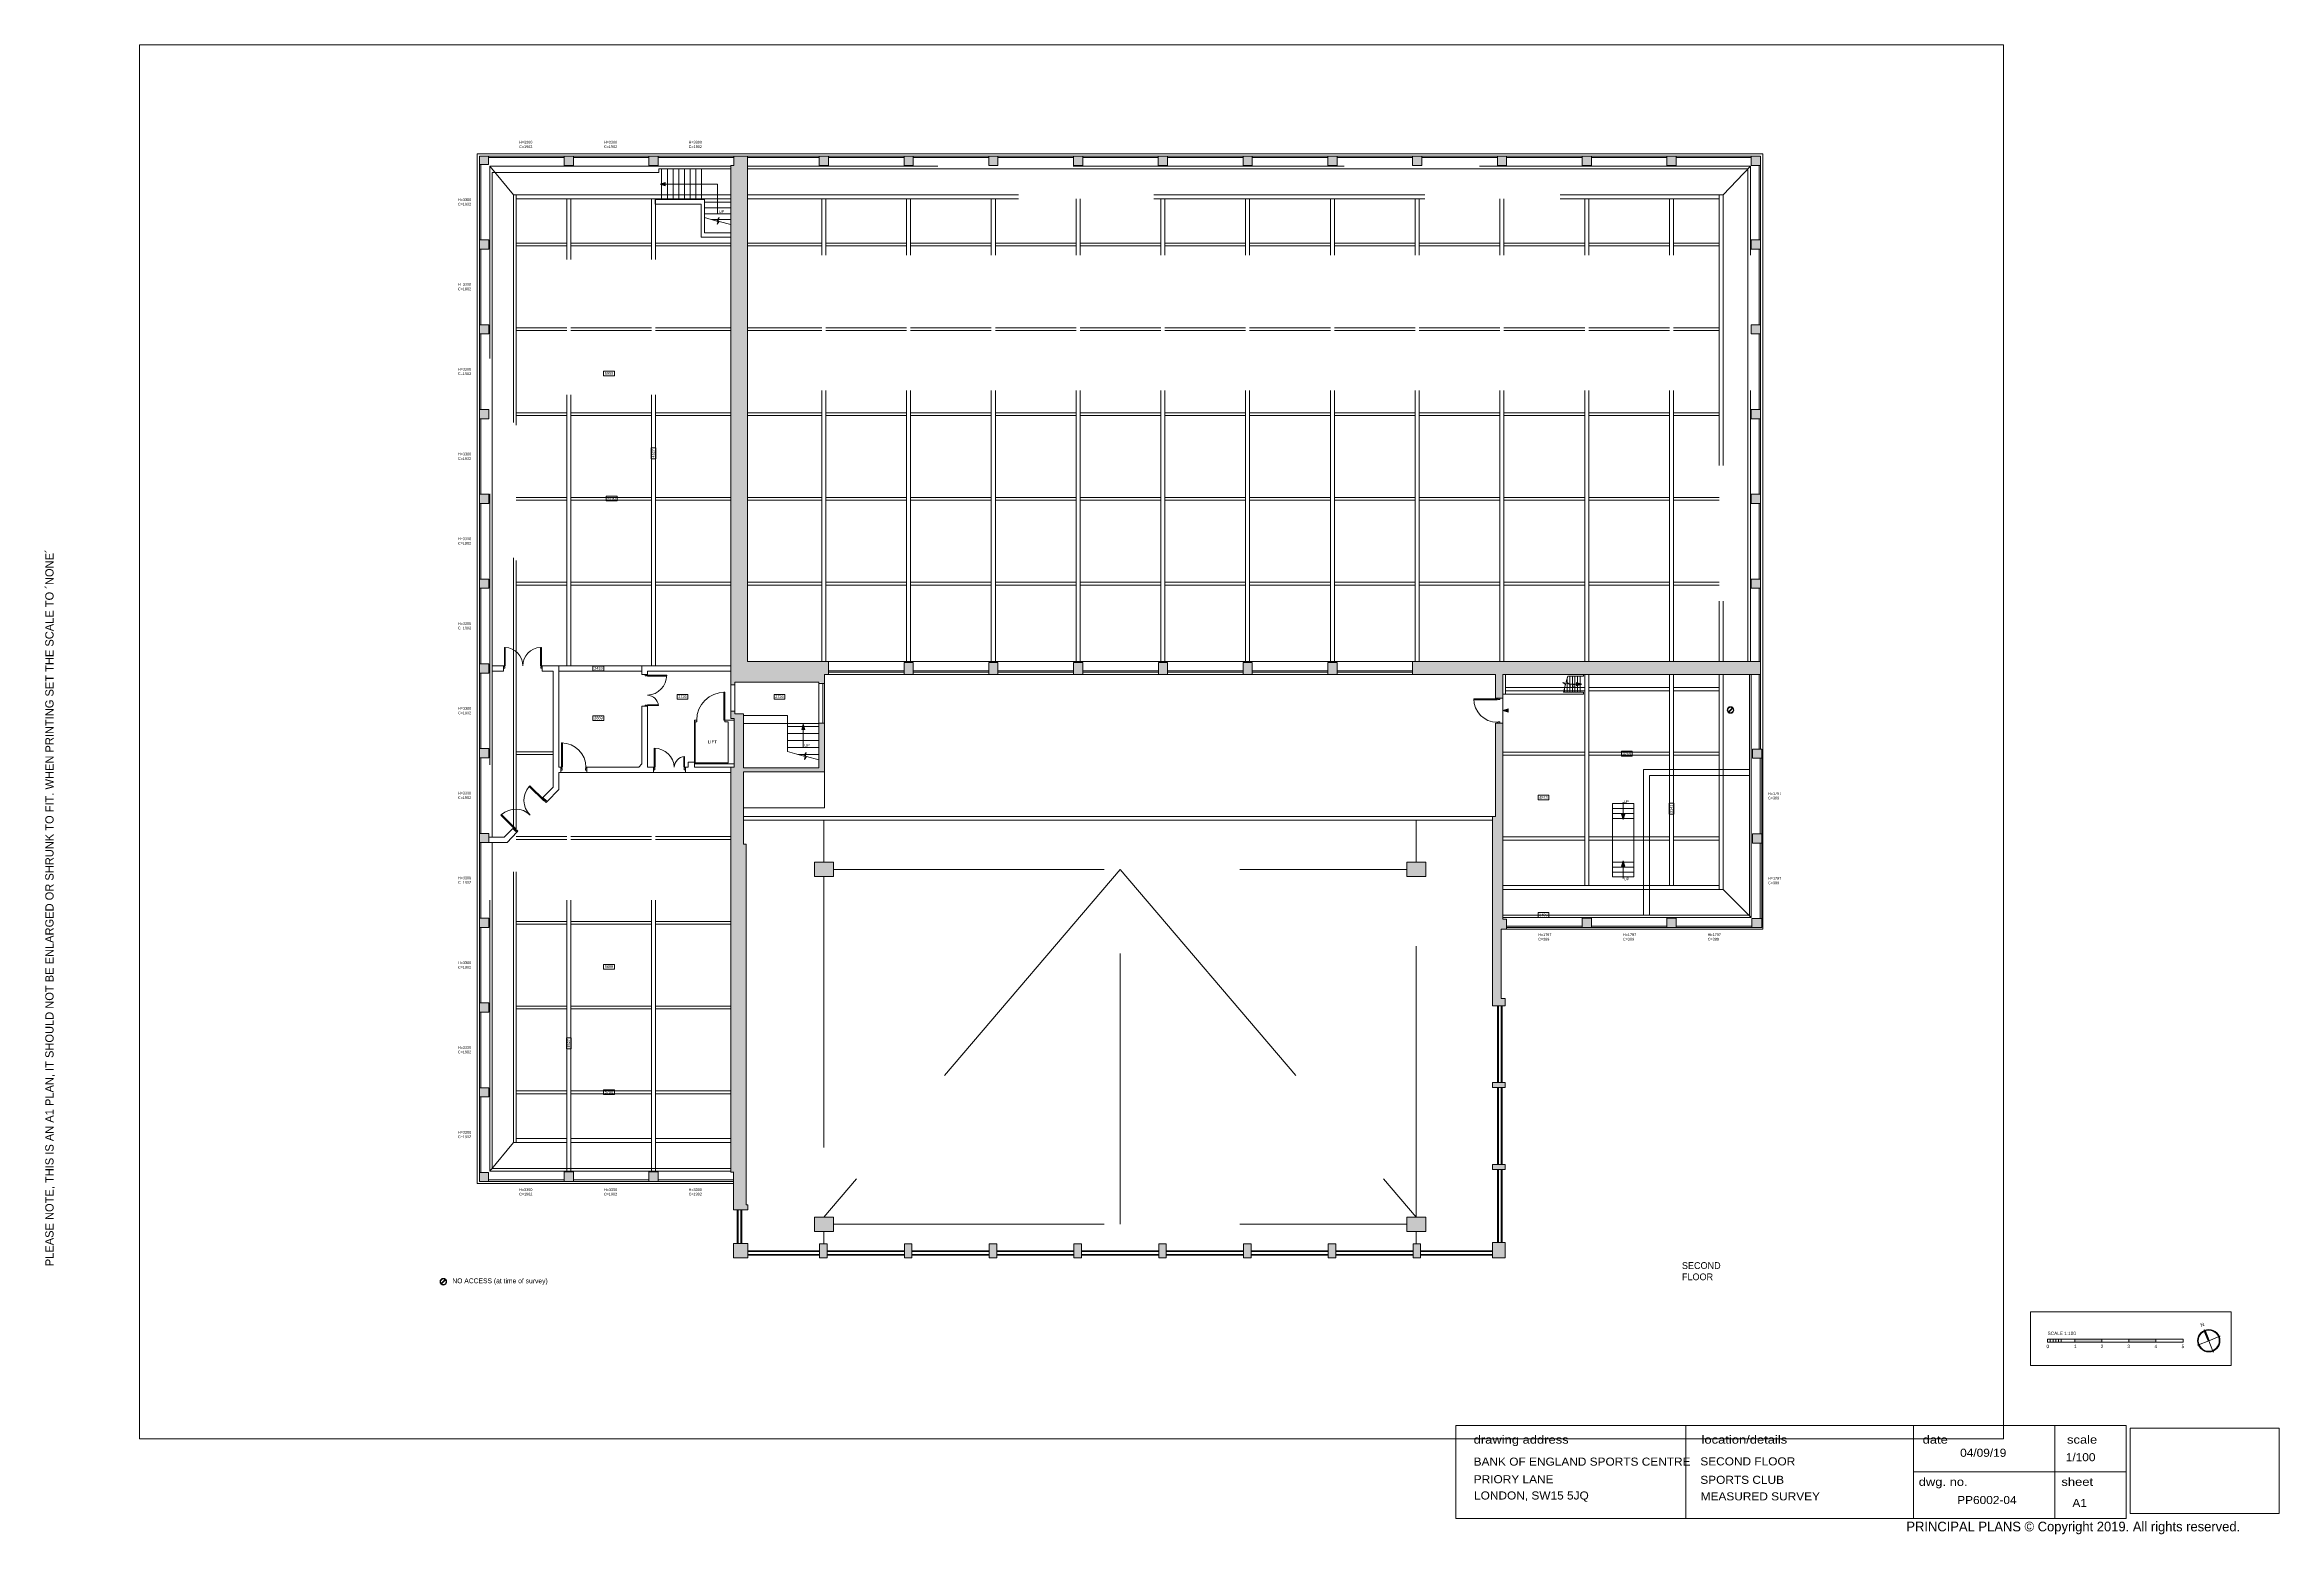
# Paper-space layout '04' of a CAD drawing. Header units: millimetres. Extents: x 32 to 857, y 29 to 579.
# The model-space entities are those that its viewports show. They can reach past a viewport. Long polylines and large blocks are cut down to what shows.
import ezdxf

# ---------------------------------------------------------------- set-up
doc = ezdxf.new("R2010")
doc.units = ezdxf.units.MM
doc.linetypes.add('HIDDENX2', pattern=[0.75, 0.5, -0.25])
for name, color, linetype, lineweight in [('BLOCKS', 8, 'Continuous', 15), ('Ceiling', 45, 'HIDDENX2', 15), ('Ceiling tag', 1, 'Continuous', 15), ('No access', 10, 'Continuous', 15), ('NOTES', 162, 'Continuous', 15), ('Partitions', 155, 'Continuous', 15), ('principalplans', 7, 'Continuous', 15), ('Stairs', 8, 'Continuous', 15), ('WALLS', 7, 'Continuous', 15), ('Window', 8, 'Continuous', 15)]:
    doc.layers.add(name, color=color, linetype=linetype, lineweight=lineweight)
doc.layers.add('Vport', color=7, linetype='Continuous', lineweight=15, true_color=0x8e84b7, plot=False)
doc.layers.add('Whatch', color=7, linetype='Continuous', lineweight=15, true_color=0xa8a8a8)
doc.styles.add('Century Gothic', font='GOTHIC.TTF')

# ---------------------------------------------------------------- blocks, each defined once
blk = doc.blocks.new('information dox')
at = {"layer": 'WALLS'}
for p, q in [((37.05, 0), (37.05, -15)), ((73.79, 0), (73.79, -15)), ((96.53, 0), (96.53, -15)), ((73.79, -7.49), (108.03, -7.49))]:
    blk.add_line(p, q, dxfattribs=at)
blk.add_lwpolyline([(108.03, 0), (0, 0), (0, -15), (108.03, -15)], close=True, dxfattribs=at)
at = {"layer": 'WALLS', "char_height": 1.3, "width": 19.2507, "attachment_point": 1, "style": 'Century Gothic'}
for s, insert in [('{\\W1.2;drawing address}', (2.88, -1.64)), ('{\\W1.2;location/details}', (39.61, -1.64)), ('{\\W1.2;date}', (75.24, -1.64)), ('{\\W1.2;scale}', (98.51, -1.64)), ('{\\W1.2;dwg. no.}', (74.61, -8.45)), ('{\\W1.2;sheet}', (97.61, -8.45))]:
    blk.add_mtext(s, dxfattribs=dict(at, insert=insert))
at = {"layer": 'WALLS', "style": 'Century Gothic', "width": 1.2}
for tag, p in [('ADDRESS1', (2.88, -6.49)), ('LOCATION1', (39.41, -6.45)), ('DATE', (81.29, -5.07)), ('SCALE', (98.31, -5.78)), ('ADDRESS2', (2.89, -9.33)), ('ADDRESS3', (2.94, -11.95)), ('LOCATION2', (39.4, -9.42)), ('LOCATION3', (39.46, -12.09)), ('JOBNUM', (80.81, -12.68)), ('SIZE', (99.38, -13.15))]:
    blk.add_attdef(tag, p, '', height=1.3, dxfattribs=at)
blk = doc.blocks.new('NORTH100')
at = {"layer": 'WALLS'}
h = blk.add_hatch(color=256, dxfattribs=at)
h.dxf.hatch_style = 1
h.paths.add_polyline_path([(84968, -53269), (84991, -53269), (85013, -53269), (85013, -52856, 0.026765), (84968, -52856)])
at = {"layer": 'principalplans'}
for p, q in [((84577, -53269), (84991, -53269)), ((84968, -52856), (84968, -53269)), ((84991, -53682), (84991, -53269)), ((85404, -53269), (84991, -53269)), ((85013, -52856), (85013, -53269))]:
    blk.add_line(p, q, dxfattribs=at)
blk.add_circle((84991, -53269), 414, dxfattribs=at)
blk.add_arc((84991, -53269), 389, 91.57689, 88.42311, dxfattribs=at)
at = {"layer": 'WALLS'}
for p, q in [((84577, -53269), (84539, -53269)), ((84991, -52855), (84991, -52817)), ((85404, -53269), (85442, -53269)), ((84991, -53682), (84991, -53720))]:
    blk.add_line(p, q, dxfattribs=at)
at = {"layer": 'principalplans', "insert": (84928, -52565), "char_height": 133.97, "width": 1749.52, "attachment_point": 1, "style": 'Century Gothic'}
blk.add_mtext('{\\fCentury Gothic|b0|i0|c0|p34;N}', dxfattribs=at)
blk = doc.blocks.new('door')
at = {"layer": 'BLOCKS'}
for p, q in [((0, 450), (0, -450)), ((0, 450), (34, 450)), ((0, -450), (0, 450)), ((34, -450), (34, 450)), ((-30, -550), (-30, -450)), ((0, -450), (-30, -450)), ((20, -550), (-30, -550)), ((34, -450), (0, -450)), ((0, -491), (0, -450)), ((20, -491), (0, -491)), ((20, -550), (20, -491)), ((880, -491), (900, -491)), ((880, -550), (880, -491)), ((880, -550), (930, -550)), ((900, -491), (900, -450)), ((900, -450), (930, -450)), ((930, -550), (930, -450))]:
    blk.add_line(p, q, dxfattribs=at)
blk.add_arc((0, -450), 900, 0, 90, dxfattribs=at)
blk = doc.blocks.new('DOOR 900')
at = {"layer": 'Whatch'}
blk.add_blockref('door', (-825, 91), dxfattribs=at)
blk = doc.blocks.new('DOUBLE DOOR')
at = {"layer": 'BLOCKS'}
for p, q in [((-1520, -760), (-1555, -760)), ((-1555, -760), (-1555, -860)), ((-1520, -760), (-1520, -800)), ((-1520, -800), (-1505, -800)), ((-1505, -800), (-1505, -860)), ((-15, -800), (-15, -860)), ((0, -800), (-15, -800)), ((0, -760), (35, -760)), ((0, -760), (0, -800)), ((35, -760), (35, -860)), ((-1555, -860), (-1505, -860)), ((35, -860), (-15, -860))]:
    blk.add_line(p, q, dxfattribs=at)
for points in [[(-1485, -760), (-1485, 0), (-1520, 0), (-1520, -760)], [(-35, -760), (-35, 0), (0, 0), (0, -760)]]:
    blk.add_lwpolyline(points, close=True, dxfattribs=at)
for centre, start, end in [((-1521, -761), 0.04394, 87.25575), ((1, -761), 92.74425, 179.95606)]:
    blk.add_arc(centre, 761, start, end, dxfattribs=at)
blk = doc.blocks.new('DOOR 1210')
at = {"layer": 'BLOCKS'}
for p, q in [((523, -547), (523, 233)), ((557, 233), (557, -547)), ((-703, -647), (-703, -547)), ((-673, -547), (-703, -547)), ((-653, -647), (-703, -647)), ((-673, -107), (-673, -547)), ((-639, -547), (-673, -547)), ((-673, -588), (-673, -547)), ((-653, -588), (-673, -588)), ((-653, -647), (-653, -588)), ((-639, -547), (-639, -111)), ((523, -547), (557, -547)), ((537, -588), (557, -588)), ((537, -647), (537, -588)), ((537, -647), (587, -647)), ((557, -588), (557, -547)), ((557, -588), (557, -547)), ((557, -547), (587, -547)), ((587, -647), (587, -547))]:
    blk.add_line(p, q, dxfattribs=at)
for centre, radius, start, end in [((580, -605), 838, 91.58641, 176.06341), ((-708, -559), 453, 1.49223, 85.52077)]:
    blk.add_arc(centre, radius, start, end, dxfattribs=at)
blk = doc.blocks.new('44')
at = {"layer": 'BLOCKS'}
for p, q in [((429483, 12446), (429483, 11413)), ((429483, 12446), (429518, 12446)), ((429518, 11413), (429518, 12446)), ((429518, 11413), (429483, 11413))]:
    blk.add_line(p, q, dxfattribs=at)
blk.add_arc((429518, 12446), 1033, 180, 270, dxfattribs=at)
blk = doc.blocks.new('No Access')
h = blk.add_hatch(color=256)
h.paths.add_polyline_path([(-326, 0, 1), (326, 0, 1)])
h.paths.add_polyline_path([(276, 0, -1), (-276, 0, -1)], flags=16)
blk.add_hatch(color=256).paths.add_polyline_path([(212, 177, 0.0453568), (177, 212), (-212, -177, 0.0453568), (-177, -212)])
for p, q in [((177, 212), (-212, -177)), ((212, 177), (-177, -212))]:
    blk.add_line(p, q)
for radius in [326, 276]:
    blk.add_circle((0, 0), radius)

msp = doc.modelspace()

# ---------------------------------------------------------------- hatches: boundary and pattern name
at = {"layer": 'Stairs'}
for points in [[(560324, 150509), (560516, 150566), (560516, 150450)], [(594360, 132048), (594167, 131991), (594167, 132107)], [(565614, 130575), (565557, 130382), (565673, 130382)], [(591446, 131077), (591639, 131021), (591639, 131136)], [(595884, 127052), (595827, 127245), (595943, 127245)], [(595884, 125524), (595827, 125331), (595943, 125331)]]:
    msp.add_hatch(color=256, dxfattribs=at).paths.add_polyline_path(points)
at = {"layer": 'WALLS'}
h = msp.add_hatch(color=256, dxfattribs=at)
h.dxf.hatch_style = 1
h.paths.add_polyline_path([(81040, -53319), (81040, -53219), (80040, -53219), (80040, -53319)])
h.paths.add_polyline_path([(82040, -53219), (82040, -53319), (83040, -53319), (83040, -53219)])
at = {"layer": 'Whatch', "ltscale": 2}
h = msp.add_hatch(color=256, dxfattribs=at)
h.dxf.hatch_style = 1
h.paths.add_polyline_path([(563500, 126143), (563412, 126143), (563412, 128808), (566396, 128808), (566396, 130610), (566194, 130610), (566194, 128958), (563412, 128958), (563412, 130953), (563082, 130953), (563082, 131058), (562934, 131058), (562934, 130778), (563057, 130778), (563057, 128981), (562940, 128981), (562940, 114037), (563040, 114037), (563040, 113610), (563040, 112646), (563566, 112646), (563566, 112832), (563500, 112832)])
h.paths.add_polyline_path([(566543, 132892), (563559, 132892), (563559, 151548), (563045, 151548), (563045, 151194), (562934, 151194), (562934, 132021), (563082, 132021), (563082, 132129), (566194, 132129), (566396, 132070), (566396, 132409), (566543, 132409)])
h.paths.add_polyline_path([(560255, 151548), (559915, 151548), (559915, 151201), (560255, 151201)])
h.paths.add_polyline_path([(557125, 151548), (556785, 151548), (556785, 151201), (557125, 151201)])
h.paths.add_polyline_path([(553995, 151548), (553659, 151548), (553659, 151241), (553995, 151241)])
h.paths.add_polyline_path([(554006, 148451), (553659, 148451), (553659, 148111), (554006, 148111)])
h.paths.add_polyline_path([(554006, 145321), (553659, 145321), (553659, 144981), (554006, 144981)])
h.paths.add_polyline_path([(554006, 142191), (553659, 142191), (553659, 141851), (554006, 141851)])
h.paths.add_polyline_path([(554006, 139061), (553659, 139061), (553659, 138721), (554006, 138721)])
h.paths.add_polyline_path([(554006, 135931), (553659, 135931), (553659, 135591), (554006, 135591)])
h.paths.add_polyline_path([(554006, 132801), (553659, 132801), (553659, 132461), (554006, 132461)])
h.paths.add_polyline_path([(554006, 129671), (553659, 129671), (553659, 129331), (554006, 129331)])
h.paths.add_polyline_path([(554006, 126541), (553659, 126541), (553659, 126201), (554006, 126201)])
h.paths.add_polyline_path([(554006, 123411), (553659, 123411), (553659, 123071), (554006, 123071)])
h.paths.add_polyline_path([(554006, 120281), (553659, 120281), (553659, 119941), (554006, 119941)])
h.paths.add_polyline_path([(554006, 117151), (553659, 117151), (553659, 116811), (554006, 116811)])
h.paths.add_polyline_path([(553995, 114021), (553659, 114021), (553659, 113696), (553995, 113696)])
h.paths.add_polyline_path([(557125, 114043), (556785, 114043), (556785, 113696), (557125, 113696)])
h.paths.add_polyline_path([(560255, 114043), (559915, 114043), (559915, 113696), (560255, 113696)])
h = msp.add_hatch(color=256, dxfattribs=at)
h.dxf.hatch_style = 1
h.paths.add_polyline_path([(566543, 151548), (566203, 151548), (566203, 151201), (566543, 151201)])
h.paths.add_polyline_path([(569673, 151548), (569333, 151548), (569333, 151201), (569673, 151201)])
h.paths.add_polyline_path([(572800, 151548), (572460, 151548), (572460, 151201), (572800, 151201)])
h.paths.add_polyline_path([(575930, 151548), (575590, 151548), (575590, 151201), (575930, 151201)])
h.paths.add_polyline_path([(579060, 151548), (578720, 151548), (578720, 151201), (579060, 151201)])
h.paths.add_polyline_path([(582190, 151548), (581850, 151548), (581850, 151201), (582190, 151201)])
h.paths.add_polyline_path([(585320, 151548), (584980, 151548), (584980, 151201), (585320, 151201)])
h.paths.add_polyline_path([(588450, 151548), (588110, 151548), (588110, 151201), (588450, 151201)])
h.paths.add_polyline_path([(591580, 151548), (591240, 151548), (591240, 151201), (591580, 151201)])
h.paths.add_polyline_path([(594710, 151548), (594370, 151548), (594370, 151201), (594710, 151201)])
h.paths.add_polyline_path([(597840, 151548), (597500, 151548), (597500, 151201), (597840, 151201)])
h.paths.add_polyline_path([(600960, 151548), (600605, 151548), (600605, 151201), (600960, 151201)])
h.paths.add_polyline_path([(600960, 148451), (600613, 148451), (600613, 148111), (600960, 148111)])
h.paths.add_polyline_path([(600960, 145321), (600613, 145321), (600613, 144981), (600960, 144981)])
h.paths.add_polyline_path([(600960, 142191), (600613, 142191), (600613, 141851), (600960, 141851)])
h.paths.add_polyline_path([(600960, 139061), (600613, 139061), (600613, 138721), (600960, 138721)])
h.paths.add_polyline_path([(600960, 135931), (600613, 135931), (600613, 135591), (600960, 135591)])
h.paths.add_polyline_path([(601001, 129654), (600658, 129654), (600658, 129314), (601001, 129314)])
h.paths.add_polyline_path([(601001, 126524), (600658, 126524), (600658, 126184), (601001, 126184)])
h.paths.add_polyline_path([(601001, 123394), (600630, 123394), (600630, 123067), (601001, 123067)])
h.paths.add_polyline_path([(597840, 123410), (597500, 123410), (597500, 123067), (597840, 123067)])
h.paths.add_polyline_path([(594710, 123410), (594370, 123410), (594370, 123067), (594710, 123067)])
h.paths.add_polyline_path([(585323, 132852), (584983, 132852), (584983, 132409), (585323, 132409)])
h.paths.add_polyline_path([(582193, 132852), (581853, 132852), (581853, 132409), (582193, 132409)])
h.paths.add_polyline_path([(579063, 132852), (578723, 132852), (578723, 132409), (579063, 132409)])
h.paths.add_polyline_path([(575933, 132852), (575593, 132852), (575593, 132409), (575933, 132409)])
h.paths.add_polyline_path([(572803, 132852), (572463, 132852), (572463, 132409), (572803, 132409)])
h.paths.add_polyline_path([(569673, 132852), (569333, 132852), (569333, 132409), (569673, 132409)])
h = msp.add_hatch(color=256, dxfattribs=at)
h.dxf.hatch_style = 1
h.paths.add_polyline_path([(600960, 132892), (588113, 132892), (588113, 132409), (591166, 132409), (591166, 131538), (591446, 131538), (591446, 132409), (600960, 132409)])
h.paths.add_polyline_path([(591446, 130616), (591166, 130616), (591166, 127165), (591056, 127165), (591056, 120175), (591534, 120175), (591534, 120446), (591381, 120446), (591381, 123007), (591580, 123007), (591580, 123067), (591580, 123378), (591446, 123378)])
h.paths.add_polyline_path([(588595, 125474), (587895, 125474), (587895, 124949), (588595, 124949)])
h.paths.add_polyline_path([(591534, 117345), (591056, 117345), (591056, 117159), (591534, 117159)])
h.paths.add_polyline_path([(591534, 114320), (591056, 114320), (591056, 114134), (591534, 114134)])
h.paths.add_polyline_path([(591531, 111434), (591056, 111434), (591056, 110866), (591531, 110866)])
h.paths.add_polyline_path([(588595, 112375), (587895, 112375), (587895, 111850), (588595, 111850)])
h.paths.add_polyline_path([(588406, 111385), (588126, 111385), (588126, 110866), (588406, 110866)])
h.paths.add_polyline_path([(585276, 111385), (584996, 111385), (584996, 110866), (585276, 110866)])
h.paths.add_polyline_path([(582146, 111385), (581866, 111385), (581866, 110866), (582146, 110866)])
h.paths.add_polyline_path([(579016, 111385), (578736, 111385), (578736, 110866), (579016, 110866)])
h.paths.add_polyline_path([(575886, 111385), (575606, 111385), (575606, 110866), (575886, 110866)])
h.paths.add_polyline_path([(572756, 111385), (572476, 111385), (572476, 110866), (572756, 110866)])
h.paths.add_polyline_path([(569626, 111385), (569346, 111385), (569346, 110866), (569626, 110866)])
h.paths.add_polyline_path([(566496, 111385), (566216, 111385), (566216, 110866), (566496, 110866)])
h.paths.add_polyline_path([(566726, 112375), (566026, 112375), (566026, 111850), (566726, 111850)])
h.paths.add_polyline_path([(566726, 125474), (566026, 125474), (566026, 124949), (566726, 124949)])
h.paths.add_polyline_path([(563566, 111402), (563040, 111402), (563040, 110866), (563566, 110866)])

# ---------------------------------------------------------------- linework, layer by layer
at = {"layer": 'BLOCKS', "ltscale": 2}
for p, q in [((591544, 131679), (591544, 132409)), ((561600, 129112), (561600, 130723)), ((561600, 130723), (561679, 130723)), ((561620, 129152), (561620, 130663)), ((561620, 130663), (561679, 130663)), ((561679, 130723), (561679, 130663)), ((562712, 130723), (563057, 130723)), ((562712, 130723), (562712, 130663)), ((562712, 130663), (562841, 130663)), ((562841, 129152), (562841, 130663)), ((563057, 129112), (563057, 130723)), ((563057, 129112), (561600, 129112)), ((562841, 129152), (561620, 129152)), ((596640, 128897), (596640, 123524)), ((596640, 128897), (600544, 128897)), ((596860, 128677), (596860, 123524)), ((596860, 128677), (600544, 128677))]:
    msp.add_line(p, q, dxfattribs=at)
at = {"layer": 'Ceiling', "ltscale": 2}
for p, q in [((554036, 114073), (554036, 151171)), ((554036, 151171), (562934, 151171)), ((554910, 150118), (554036, 151171)), ((600583, 151171), (563559, 151171)), ((599578, 150118), (600583, 151171)), ((600583, 132892), (600583, 151171)), ((554910, 126710), (554910, 150118)), ((554910, 150118), (562934, 150118)), ((555010, 126612), (555010, 150118)), ((555010, 149968), (562934, 149968)), ((556880, 132727), (556880, 149968)), ((557030, 132727), (557030, 149968)), ((560010, 132727), (560010, 149968)), ((560160, 132727), (560160, 149968)), ((563559, 150118), (599578, 150118)), ((563559, 149968), (599428, 149968)), ((566298, 132892), (566298, 149968)), ((566448, 132892), (566448, 149968)), ((569428, 132892), (569428, 149968)), ((569578, 132892), (569578, 149968)), ((572555, 132892), (572555, 149968)), ((572705, 132892), (572705, 149968)), ((575685, 132892), (575685, 149968)), ((575835, 132892), (575835, 149968)), ((578815, 132892), (578815, 149968)), ((578965, 132892), (578965, 149968)), ((581945, 132892), (581945, 149968)), ((582095, 132892), (582095, 149968)), ((585075, 132892), (585075, 149968)), ((585225, 132892), (585225, 149968)), ((588205, 132892), (588205, 149968)), ((588355, 132892), (588355, 149968)), ((591335, 132892), (591335, 149968)), ((591485, 132892), (591485, 149968)), ((594465, 132892), (594465, 149968)), ((594615, 132892), (594615, 149968)), ((597595, 132892), (597595, 149968)), ((597745, 132892), (597745, 149968)), ((599428, 150118), (599428, 132892)), ((599578, 150118), (599578, 132892)), ((555010, 148331), (556880, 148331)), ((555010, 148231), (556880, 148231)), ((557030, 148331), (560010, 148331)), ((557030, 148231), (560010, 148231)), ((560160, 148331), (562934, 148331)), ((560160, 148231), (562934, 148231)), ((563559, 148331), (566298, 148331)), ((563559, 148231), (566298, 148231)), ((566448, 148331), (569428, 148331)), ((566448, 148231), (569428, 148231)), ((569578, 148331), (572555, 148331)), ((569578, 148231), (572555, 148231)), ((572705, 148331), (575685, 148331)), ((572705, 148231), (575685, 148231)), ((575835, 148331), (578815, 148331)), ((575835, 148231), (578815, 148231)), ((578965, 148331), (581945, 148331)), ((578965, 148231), (581945, 148231)), ((582095, 148331), (585075, 148331)), ((582095, 148231), (585075, 148231)), ((585225, 148331), (588205, 148331)), ((585225, 148231), (588205, 148231)), ((588355, 148331), (591335, 148331)), ((588355, 148231), (591335, 148231)), ((591485, 148331), (594465, 148331)), ((591485, 148231), (594465, 148231)), ((594615, 148331), (597595, 148331)), ((594615, 148231), (597595, 148231)), ((597745, 148331), (599428, 148331)), ((597745, 148231), (599428, 148231)), ((555010, 145201), (556880, 145201)), ((555010, 145101), (556880, 145101)), ((557030, 145201), (560010, 145201)), ((557030, 145101), (560010, 145101)), ((560160, 145201), (562934, 145201)), ((560160, 145101), (562934, 145101)), ((563559, 145201), (566298, 145201)), ((563559, 145101), (566298, 145101)), ((566448, 145201), (569428, 145201)), ((566448, 145101), (569428, 145101)), ((569578, 145201), (572555, 145201)), ((569578, 145101), (572555, 145101)), ((572705, 145201), (575685, 145201)), ((572705, 145101), (575685, 145101)), ((575835, 145201), (578815, 145201)), ((575835, 145101), (578815, 145101)), ((578965, 145201), (581945, 145201)), ((578965, 145101), (581945, 145101)), ((582095, 145201), (585075, 145201)), ((582095, 145101), (585075, 145101)), ((585225, 145201), (588205, 145201)), ((585225, 145101), (588205, 145101)), ((588355, 145201), (591335, 145201)), ((588355, 145101), (591335, 145101)), ((591485, 145201), (594465, 145201)), ((591485, 145101), (594465, 145101)), ((594615, 145201), (597595, 145201)), ((594615, 145101), (597595, 145101)), ((597745, 145201), (599428, 145201)), ((597745, 145101), (599428, 145101)), ((555010, 142071), (556880, 142071)), ((555010, 141971), (556880, 141971)), ((557030, 142071), (560010, 142071)), ((557030, 141971), (560010, 141971)), ((560160, 142071), (562934, 142071)), ((560160, 141971), (562934, 141971)), ((563559, 142071), (566298, 142071)), ((563559, 141971), (566298, 141971)), ((566448, 142071), (569428, 142071)), ((566448, 141971), (569428, 141971)), ((569578, 142071), (572555, 142071)), ((569578, 141971), (572555, 141971)), ((572705, 142071), (575685, 142071)), ((572705, 141971), (575685, 141971)), ((575835, 142071), (578815, 142071)), ((575835, 141971), (578815, 141971)), ((578965, 142071), (581945, 142071)), ((578965, 141971), (581945, 141971)), ((582095, 142071), (585075, 142071)), ((582095, 141971), (585075, 141971)), ((585225, 142071), (588205, 142071)), ((585225, 141971), (588205, 141971)), ((588355, 142071), (591335, 142071)), ((588355, 141971), (591335, 141971)), ((591485, 142071), (594465, 142071)), ((591485, 141971), (594465, 141971)), ((594615, 142071), (597595, 142071)), ((594615, 141971), (597595, 141971)), ((597745, 142071), (599428, 142071)), ((597745, 141971), (599428, 141971)), ((555010, 138941), (556880, 138941)), ((555010, 138841), (556880, 138841)), ((557030, 138941), (560010, 138941)), ((557030, 138841), (560010, 138841)), ((560160, 138941), (562934, 138941)), ((560160, 138841), (562934, 138841)), ((563559, 138941), (566298, 138941)), ((563559, 138841), (566298, 138841)), ((566448, 138941), (569428, 138941)), ((566448, 138841), (569428, 138841)), ((569578, 138941), (572555, 138941)), ((569578, 138841), (572555, 138841)), ((572705, 138941), (575685, 138941)), ((572705, 138841), (575685, 138841)), ((575835, 138941), (578815, 138941)), ((575835, 138841), (578815, 138841)), ((578965, 138941), (581945, 138941)), ((578965, 138841), (581945, 138841)), ((582095, 138941), (585075, 138941)), ((582095, 138841), (585075, 138841)), ((585225, 138941), (588205, 138941)), ((585225, 138841), (588205, 138841)), ((588355, 138941), (591335, 138941)), ((588355, 138841), (591335, 138841)), ((591485, 138941), (594465, 138941)), ((591485, 138841), (594465, 138841)), ((594615, 138941), (597595, 138941)), ((594615, 138841), (597595, 138841)), ((597745, 138941), (599428, 138941)), ((597745, 138841), (599428, 138841)), ((555010, 135811), (556880, 135811)), ((555010, 135711), (556880, 135711)), ((557030, 135811), (560010, 135811)), ((557030, 135711), (560010, 135711)), ((560160, 135811), (562934, 135811)), ((560160, 135711), (562934, 135711)), ((563559, 135811), (566298, 135811)), ((563559, 135711), (566298, 135711)), ((566448, 135811), (569428, 135811)), ((566448, 135711), (569428, 135711)), ((569578, 135811), (572555, 135811)), ((569578, 135711), (572555, 135711)), ((572705, 135811), (575685, 135811)), ((572705, 135711), (575685, 135711)), ((575835, 135811), (578815, 135811)), ((575835, 135711), (578815, 135711)), ((578965, 135811), (581945, 135811)), ((578965, 135711), (581945, 135711)), ((582095, 135811), (585075, 135811)), ((582095, 135711), (585075, 135711)), ((585225, 135811), (588205, 135811)), ((585225, 135711), (588205, 135711)), ((588355, 135811), (591335, 135811)), ((588355, 135711), (591335, 135711)), ((591485, 135811), (594465, 135811)), ((591485, 135711), (594465, 135711)), ((594615, 135811), (597595, 135811)), ((594615, 135711), (597595, 135711)), ((597745, 135811), (599428, 135811)), ((597745, 135711), (599428, 135711)), ((559657, 132727), (556589, 132727)), ((559657, 132532), (556589, 132532)), ((562934, 132021), (562934, 131058)), ((563082, 132021), (563082, 131058)), ((594465, 124617), (594465, 132409)), ((594615, 124617), (594615, 132409)), ((597595, 124617), (597595, 132409)), ((597745, 124617), (597745, 132409)), ((599428, 132409), (599428, 124467)), ((599578, 132409), (599578, 124467)), ((600605, 132409), (600605, 123440)), ((591544, 131923), (594465, 131923)), ((591544, 131808), (594465, 131808)), ((594615, 131923), (597595, 131923)), ((594615, 131808), (597595, 131808)), ((597745, 131923), (599428, 131923)), ((597745, 131808), (599428, 131808)), ((563412, 130593), (566194, 130593)), ((555010, 129551), (556381, 129551)), ((594465, 129542), (591446, 129542)), ((597595, 129542), (594615, 129542)), ((599428, 129542), (597745, 129542)), ((555010, 129451), (556381, 129451)), ((556660, 128795), (557620, 128795)), ((556880, 114073), (556880, 128795)), ((557030, 114073), (557030, 128795)), ((560010, 114073), (560010, 128795)), ((560086, 128795), (561260, 128795)), ((560160, 114073), (560160, 128795)), ((594465, 129427), (591446, 129427)), ((597595, 129427), (594615, 129427)), ((599428, 129427), (597745, 129427)), ((554910, 115126), (554910, 126448)), ((555010, 115126), (555010, 126550)), ((555010, 126421), (556880, 126421)), ((555010, 126321), (556880, 126321)), ((557030, 126421), (560010, 126421)), ((557030, 126321), (560010, 126321)), ((560160, 126421), (562940, 126421)), ((560160, 126321), (562940, 126321)), ((566376, 127030), (566376, 125474)), ((577310, 112113), (577310, 127030)), ((588245, 125474), (588245, 127030)), ((594465, 126412), (591446, 126412)), ((594465, 126297), (591446, 126297)), ((597595, 126412), (594615, 126412)), ((597595, 126297), (594615, 126297)), ((599428, 126412), (597745, 126412)), ((599428, 126297), (597745, 126297)), ((577310, 125212), (566376, 112375)), ((566376, 124949), (566376, 112375)), ((566726, 125212), (587895, 125212)), ((577310, 125212), (588245, 112375)), ((588245, 112375), (588245, 124949)), ((599428, 124617), (591446, 124617)), ((599578, 124467), (591446, 124467)), ((599578, 124467), (600605, 123440)), ((555010, 123291), (556880, 123291)), ((555010, 123191), (556880, 123191)), ((557030, 123291), (560010, 123291)), ((557030, 123191), (560010, 123191)), ((560160, 123291), (562940, 123291)), ((560160, 123191), (562940, 123191)), ((600605, 123440), (591446, 123440)), ((555010, 120161), (556880, 120161)), ((555010, 120061), (556880, 120061)), ((557030, 120161), (560010, 120161)), ((557030, 120061), (560010, 120061)), ((560160, 120161), (562940, 120161)), ((560160, 120061), (562940, 120061)), ((555010, 117031), (556880, 117031)), ((555010, 116931), (556880, 116931)), ((557030, 117031), (560010, 117031)), ((557030, 116931), (560010, 116931)), ((560160, 117031), (562940, 117031)), ((560160, 116931), (562940, 116931)), ((554910, 115126), (554036, 114073)), ((554910, 115126), (556880, 115126)), ((555010, 115276), (556880, 115276)), ((557030, 115276), (560010, 115276)), ((557030, 115126), (560010, 115126)), ((560160, 115276), (562940, 115276)), ((560160, 115126), (562940, 115126)), ((554036, 114073), (562940, 114073)), ((566376, 111850), (566376, 111385)), ((566726, 112113), (587895, 112113)), ((588245, 111385), (588245, 111850))]:
    msp.add_line(p, q, dxfattribs=at)
at = {"layer": 'Ceiling'}
for points in [[(558242, 143606), (558643, 143606), (558643, 143431), (558242, 143431)], [(559996, 140375), (559996, 140776), (560171, 140776), (560171, 140375)], [(558337, 138988), (558738, 138988), (558738, 138813), (558337, 138813)], [(557850, 132716), (558252, 132716), (558252, 132542), (557850, 132542)], [(560955, 131674), (561357, 131674), (561357, 131499), (560955, 131499)], [(564535, 131674), (564937, 131674), (564937, 131499), (564535, 131499)], [(557850, 130885), (558252, 130885), (558252, 130711), (557850, 130711)], [(595819, 129571), (596221, 129571), (596221, 129396), (595819, 129396)], [(592744, 127950), (593146, 127950), (593146, 127775), (592744, 127775)], [(597581, 127251), (597581, 127652), (597756, 127652), (597756, 127251)], [(592744, 123615), (593146, 123615), (593146, 123440), (592744, 123440)], [(558242, 121706), (558643, 121706), (558643, 121531), (558242, 121531)], [(556868, 118591), (556868, 118992), (557042, 118992), (557042, 118591)], [(558242, 117078), (558643, 117078), (558643, 116904), (558242, 116904)]]:
    msp.add_lwpolyline(points, close=True, dxfattribs=at)
at = {"layer": 'Partitions', "ltscale": 2}
for p, q in [((560145, 149777), (560145, 149939)), ((560145, 149939), (561971, 149939)), ((561848, 149777), (560145, 149777)), ((561848, 148549), (561848, 149777)), ((561971, 148711), (561971, 149939)), ((562934, 148549), (561848, 148549)), ((562934, 148711), (561971, 148711)), ((554546, 132727), (554127, 132727)), ((554546, 132532), (554127, 132532)), ((554546, 132532), (554546, 132727)), ((556589, 132727), (555975, 132727)), ((555975, 132532), (555975, 132727)), ((556381, 132532), (555975, 132532)), ((556381, 132532), (556381, 128251)), ((556589, 132727), (556589, 128981)), ((559657, 132727), (559657, 132407)), ((559657, 132727), (562934, 132727)), ((559865, 132407), (559657, 132407)), ((559865, 132532), (562934, 132532)), ((559865, 132532), (559865, 132407)), ((559657, 131233), (559657, 129112)), ((559865, 131233), (559657, 131233)), ((559865, 131233), (559865, 128981)), ((556589, 128981), (556660, 128981)), ((556660, 128795), (556589, 128795)), ((556589, 128795), (556589, 128165)), ((556660, 128981), (556660, 128795)), ((557620, 128981), (559543, 128981)), ((557620, 128981), (557620, 128795)), ((560086, 128795), (557620, 128795)), ((559657, 129112), (559543, 128981)), ((559865, 128981), (560086, 128981)), ((560086, 128981), (560086, 128795)), ((561260, 128981), (561369, 128981)), ((561260, 128795), (561260, 128981)), ((562940, 128795), (561260, 128795)), ((561369, 128981), (561369, 129175)), ((561369, 129175), (561600, 129175)), ((556381, 128251), (556003, 127865)), ((556589, 128165), (556152, 127719)), ((556003, 127865), (556152, 127719)), ((554572, 126400), (554006, 126400)), ((554892, 126728), (554572, 126400)), ((555041, 126582), (554678, 126211)), ((554892, 126728), (555041, 126582)), ((554006, 126211), (554678, 126211))]:
    msp.add_line(p, q, dxfattribs=at)
at = {"layer": 'principalplans'}
for p, q in [((84040, -53219), (79040, -53219)), ((79040, -53219), (79040, -53319)), ((79040, -53319), (84040, -53319)), ((79140, -53219), (79140, -53319)), ((79240, -53219), (79240, -53319)), ((79340, -53219), (79340, -53319)), ((79440, -53219), (79440, -53319)), ((79540, -53219), (79540, -53319)), ((80040, -53219), (80040, -53319)), ((81040, -53219), (81040, -53319)), ((82040, -53219), (82040, -53319)), ((83040, -53319), (83040, -53219)), ((83040, -53219), (83040, -53319))]:
    msp.add_line(p, q, dxfattribs=at)
at = {"layer": 'Stairs', "ltscale": 2}
for p, q in [((560385, 149939), (560385, 151080)), ((560596, 151080), (560596, 149939)), ((560807, 151080), (560807, 149939)), ((561017, 151080), (561017, 149939)), ((561228, 151080), (561228, 149939)), ((561439, 151080), (561439, 149939)), ((561650, 151080), (561650, 149939)), ((561861, 151080), (561861, 149939)), ((562934, 149846), (561971, 149846)), ((562934, 149631), (561971, 149631)), ((562934, 149416), (561971, 149416)), ((562453, 149201), (562235, 149201)), ((562934, 149201), (562484, 149201)), ((593722, 132067), (593722, 132096)), ((593818, 132107), (593818, 132279)), ((593818, 131753), (593818, 132071)), ((593836, 132342), (594426, 132342)), ((593914, 131753), (593914, 132342)), ((594010, 131753), (594010, 132342)), ((594106, 131753), (594106, 132342)), ((594202, 131753), (594202, 132342)), ((594298, 131753), (594298, 132342)), ((594426, 132342), (594426, 132409)), ((591446, 131679), (594426, 131679)), ((593687, 131753), (594426, 131753)), ((593722, 131753), (593722, 131894)), ((594426, 131679), (594426, 131753)), ((563412, 130893), (565036, 130893)), ((565036, 129563), (565036, 130893)), ((565036, 130489), (566192, 130489)), ((565036, 130231), (566192, 130231)), ((565036, 129973), (566192, 129973)), ((565036, 129715), (566192, 129715)), ((565412, 129457), (565677, 129457)), ((565704, 129457), (566192, 129457)), ((595491, 127643), (596277, 127643)), ((595491, 127643), (595491, 124932)), ((595491, 127461), (596277, 127461)), ((595491, 127279), (596277, 127279)), ((595491, 127097), (596277, 127097)), ((596277, 127643), (596277, 124932)), ((596277, 125478), (595491, 125478)), ((596277, 125296), (595491, 125296)), ((596277, 125114), (595491, 125114)), ((596277, 124932), (595491, 124932))]:
    msp.add_line(p, q, dxfattribs=at)
at = {"layer": 'Stairs'}
for p, q in [((560516, 150566), (560324, 150509)), ((560516, 150450), (560324, 150509)), ((560516, 150566), (560516, 150450)), ((562452, 150508), (560516, 150508)), ((562452, 149416), (562452, 150508)), ((562418, 149149), (561971, 149275)), ((562504, 149279), (562418, 149149)), ((562439, 149030), (562504, 149279)), ((562512, 149131), (562439, 149030)), ((562934, 149025), (562512, 149131)), ((593759, 132040), (593658, 132113)), ((593658, 132113), (593907, 132048)), ((593687, 131753), (593759, 132040)), ((593777, 132134), (593836, 132342)), ((593907, 132048), (593777, 132134)), ((593914, 132049), (594167, 132049)), ((594167, 131991), (594167, 132107)), ((594167, 132107), (594360, 132048)), ((594167, 131991), (594360, 132048)), ((591446, 131538), (591446, 130616)), ((565557, 130382), (565614, 130575)), ((565557, 130382), (565673, 130382)), ((565673, 130382), (565614, 130575)), ((565615, 129715), (565615, 130382)), ((591639, 131136), (591446, 131077)), ((591639, 131021), (591446, 131077)), ((591639, 131021), (591639, 131136)), ((565636, 129394), (565036, 129563)), ((565721, 129523), (565636, 129394)), ((565656, 129275), (565721, 129523)), ((565729, 129376), (565656, 129275)), ((566194, 129259), (565729, 129376)), ((595827, 127245), (595943, 127245)), ((595827, 127245), (595884, 127052)), ((595943, 127245), (595884, 127052)), ((595885, 127699), (595885, 127245)), ((595827, 125331), (595884, 125524)), ((595943, 125331), (595884, 125524)), ((595827, 125331), (595943, 125331)), ((595885, 124876), (595885, 125331))]:
    msp.add_line(p, q, dxfattribs=at)
at = {"layer": 'WALLS', "ltscale": 2}
for p, q in [((553995, 151241), (553659, 151241)), ((553995, 151241), (553995, 151548)), ((556785, 151548), (556785, 151201)), ((556785, 151201), (557125, 151201)), ((557125, 151548), (557125, 151201)), ((559915, 151548), (559915, 151201)), ((559915, 151201), (560255, 151201)), ((560255, 151548), (560255, 151201)), ((562934, 132021), (562934, 151194)), ((562934, 151194), (563045, 151194)), ((563045, 151548), (563045, 151194)), ((563559, 132892), (563559, 151548)), ((566203, 151201), (566203, 151548)), ((566543, 151201), (566203, 151201)), ((566543, 151201), (566543, 151548)), ((569333, 151201), (569333, 151548)), ((569673, 151201), (569333, 151201)), ((569673, 151201), (569673, 151548)), ((572460, 151201), (572460, 151548)), ((572800, 151201), (572460, 151201)), ((572800, 151201), (572800, 151548)), ((575590, 151201), (575590, 151548)), ((575930, 151201), (575590, 151201)), ((575930, 151201), (575930, 151548)), ((578720, 151201), (578720, 151548)), ((579060, 151201), (578720, 151201)), ((579060, 151201), (579060, 151548)), ((581850, 151201), (581850, 151548)), ((582190, 151201), (581850, 151201)), ((582190, 151201), (582190, 151548)), ((584980, 151201), (584980, 151548)), ((585320, 151201), (584980, 151201)), ((585320, 151201), (585320, 151548)), ((588110, 151201), (588110, 151548)), ((588450, 151201), (588110, 151201)), ((588450, 151201), (588450, 151548)), ((591240, 151201), (591240, 151548)), ((591580, 151201), (591240, 151201)), ((591580, 151201), (591580, 151548)), ((594370, 151201), (594370, 151548)), ((594710, 151201), (594370, 151201)), ((594710, 151201), (594710, 151548)), ((597500, 151201), (597500, 151548)), ((597840, 151201), (597500, 151201)), ((597840, 151201), (597840, 151548)), ((600605, 151201), (600605, 151548)), ((600605, 151201), (600960, 151201)), ((554006, 148451), (553659, 148451)), ((554006, 148111), (553659, 148111)), ((554006, 148111), (554006, 148451)), ((600613, 148111), (600613, 148451)), ((600613, 148451), (600960, 148451)), ((600613, 148111), (600960, 148111)), ((554006, 145321), (553659, 145321)), ((554006, 144981), (554006, 145321)), ((600613, 144981), (600613, 145321)), ((600613, 145321), (600960, 145321)), ((554006, 144981), (553659, 144981)), ((600613, 144981), (600960, 144981)), ((554006, 142191), (553659, 142191)), ((554006, 141851), (554006, 142191)), ((600613, 141851), (600613, 142191)), ((600613, 142191), (600960, 142191)), ((554006, 141851), (553659, 141851)), ((600613, 141851), (600960, 141851)), ((554006, 139061), (553659, 139061)), ((554006, 138721), (553659, 138721)), ((554006, 138721), (554006, 139061)), ((600613, 138721), (600613, 139061)), ((600613, 139061), (600960, 139061)), ((600613, 138721), (600960, 138721)), ((554006, 135931), (553659, 135931)), ((554006, 135591), (553659, 135591)), ((554006, 135591), (554006, 135931)), ((600613, 135591), (600613, 135931)), ((600613, 135931), (600960, 135931)), ((600613, 135591), (600960, 135591)), ((563559, 132892), (566543, 132892)), ((566543, 132409), (566543, 132892)), ((569333, 132409), (569333, 132852)), ((569333, 132852), (569673, 132852)), ((569673, 132409), (569673, 132852)), ((572463, 132409), (572463, 132852)), ((572463, 132852), (572803, 132852)), ((572803, 132409), (572803, 132852)), ((575593, 132409), (575593, 132852)), ((575933, 132852), (575593, 132852)), ((575933, 132409), (575933, 132852)), ((578723, 132409), (578723, 132852)), ((579063, 132852), (578723, 132852)), ((579063, 132409), (579063, 132852)), ((581853, 132409), (581853, 132852)), ((582193, 132852), (581853, 132852)), ((582193, 132409), (582193, 132852)), ((584983, 132409), (584983, 132852)), ((585323, 132852), (584983, 132852)), ((585323, 132409), (585323, 132852)), ((600960, 132892), (588113, 132892)), ((588113, 132409), (588113, 132892)), ((554006, 132801), (553659, 132801)), ((554006, 132461), (553659, 132461)), ((554006, 132461), (554006, 132801)), ((562934, 132021), (563082, 132021)), ((563082, 132021), (563082, 132129)), ((563082, 132129), (566194, 132129)), ((566194, 132129), (566194, 132070)), ((566194, 132070), (566396, 132070)), ((591446, 132409), (600960, 132409)), ((591446, 131538), (591446, 132409)), ((591446, 131538), (591166, 131538)), ((562934, 131058), (563082, 131058)), ((562934, 131058), (562934, 130778)), ((562934, 130778), (563057, 130778)), ((563082, 131058), (563082, 130953)), ((563082, 130953), (563412, 130953)), ((563412, 130953), (563412, 128958)), ((566194, 130610), (566194, 128958)), ((566194, 130610), (566396, 130610)), ((591446, 130616), (591166, 130616)), ((591446, 123378), (591446, 130616)), ((554006, 129671), (553659, 129671)), ((554006, 129331), (554006, 129671)), ((600658, 129654), (600658, 129314)), ((600658, 129654), (601001, 129654)), ((554006, 129331), (553659, 129331)), ((562940, 128981), (562940, 114037)), ((566194, 128958), (563412, 128958)), ((563412, 128808), (563412, 126143)), ((600658, 129314), (601001, 129314)), ((554006, 126541), (553659, 126541)), ((554006, 126201), (554006, 126541)), ((600658, 126524), (600658, 126184)), ((600658, 126524), (601001, 126524)), ((554006, 126201), (553659, 126201)), ((563500, 126143), (563412, 126143)), ((563500, 126143), (563500, 112832)), ((566726, 125474), (566026, 125474)), ((566026, 125474), (566026, 124949)), ((566726, 125474), (566726, 124949)), ((588595, 125474), (587895, 125474)), ((587895, 125474), (587895, 124949)), ((588595, 125474), (588595, 124949)), ((600658, 126184), (601001, 126184)), ((566026, 124949), (566726, 124949)), ((588595, 124949), (587895, 124949)), ((553659, 123411), (554006, 123411)), ((553659, 123071), (554006, 123071)), ((554006, 123071), (554006, 123411)), ((591580, 123378), (591446, 123378)), ((591580, 123378), (591580, 123067)), ((594710, 123410), (594370, 123410)), ((594370, 123410), (594370, 123067)), ((594710, 123410), (594710, 123067)), ((597840, 123410), (597500, 123410)), ((597500, 123410), (597500, 123067)), ((597840, 123410), (597840, 123067)), ((600630, 123394), (601001, 123394)), ((600630, 123394), (600630, 123067)), ((553659, 120281), (554006, 120281)), ((553659, 119941), (554006, 119941)), ((554006, 119941), (554006, 120281)), ((591056, 117345), (591534, 117345)), ((591056, 117345), (591056, 117159)), ((591056, 117159), (591534, 117159)), ((591534, 117159), (591534, 117345)), ((553659, 117151), (554006, 117151)), ((553659, 116811), (554006, 116811)), ((554006, 116811), (554006, 117151)), ((553659, 114021), (553995, 114021)), ((553995, 114021), (553995, 113696)), ((556785, 114043), (557125, 114043)), ((556785, 114043), (556785, 113696)), ((557125, 114043), (557125, 113696)), ((559915, 114043), (560255, 114043)), ((559915, 114043), (559915, 113696)), ((560255, 114043), (560255, 113696)), ((562940, 114037), (563045, 114037)), ((563040, 113610), (563040, 114037)), ((591534, 114320), (591056, 114320)), ((591056, 114320), (591056, 114134)), ((591056, 114134), (591534, 114134)), ((591534, 114134), (591534, 114320)), ((563040, 112646), (563566, 112646)), ((563566, 112832), (563500, 112832)), ((563566, 112646), (563566, 112832)), ((566026, 111850), (566026, 112375)), ((566726, 112375), (566026, 112375)), ((566726, 111850), (566726, 112375)), ((587895, 112375), (588595, 112375)), ((587895, 112375), (587895, 111850)), ((588595, 112375), (588595, 111850)), ((563566, 111402), (563040, 111402)), ((563566, 111402), (563566, 110866)), ((566726, 111850), (566026, 111850)), ((566496, 111385), (566216, 111385)), ((566216, 111385), (566216, 110866)), ((566496, 111385), (566496, 110866)), ((569626, 111385), (569346, 111385)), ((569346, 111385), (569346, 110866)), ((569626, 111385), (569626, 110866)), ((572756, 111385), (572476, 111385)), ((572476, 111385), (572476, 110866)), ((572756, 111385), (572756, 110866)), ((575886, 111385), (575606, 111385)), ((575606, 111385), (575606, 110866)), ((575886, 111385), (575886, 110866)), ((579016, 111385), (578736, 111385)), ((578736, 111385), (578736, 110866)), ((579016, 111385), (579016, 110866)), ((582146, 111385), (581866, 111385)), ((581866, 111385), (581866, 110866)), ((582146, 111385), (582146, 110866)), ((585276, 111385), (584996, 111385)), ((584996, 111385), (584996, 110866)), ((585276, 111385), (585276, 110866)), ((587895, 111850), (588595, 111850)), ((588406, 111385), (588126, 111385)), ((588126, 111385), (588126, 110866)), ((588406, 111385), (588406, 110866)), ((591531, 111434), (591056, 111434)), ((591056, 111434), (591056, 110866))]:
    msp.add_line(p, q, dxfattribs=at)
at = {"layer": 'WALLS'}
msp.add_line((84040, -53319), (84040, -53219), dxfattribs=at)
at = {"layer": 'Whatch', "ltscale": 2}
for p, q in [((553577, 113610), (553577, 151630)), ((553577, 151630), (601042, 151630)), ((553659, 113696), (553659, 151548)), ((553659, 151548), (563045, 151548)), ((563045, 151548), (563559, 151548)), ((566203, 151548), (563559, 151548)), ((566543, 151548), (566203, 151548)), ((569333, 151548), (566543, 151548)), ((569673, 151548), (569333, 151548)), ((572460, 151548), (569673, 151548)), ((572800, 151548), (572460, 151548)), ((575590, 151548), (572800, 151548)), ((575930, 151548), (575590, 151548)), ((578720, 151548), (575930, 151548)), ((579060, 151548), (578720, 151548)), ((581850, 151548), (579060, 151548)), ((582190, 151548), (581850, 151548)), ((584980, 151548), (582190, 151548)), ((585320, 151548), (584980, 151548)), ((588110, 151548), (585320, 151548)), ((588450, 151548), (588110, 151548)), ((591240, 151548), (588450, 151548)), ((591580, 151548), (591240, 151548)), ((594370, 151548), (591580, 151548)), ((594710, 151548), (594370, 151548)), ((597500, 151548), (594710, 151548)), ((597840, 151548), (597500, 151548)), ((600960, 151548), (597840, 151548)), ((600960, 151201), (600960, 151548)), ((600960, 148451), (600960, 151201)), ((601042, 123007), (601042, 151630)), ((600960, 148111), (600960, 148451)), ((600960, 145321), (600960, 148111)), ((600960, 144981), (600960, 145321)), ((600960, 142191), (600960, 144981)), ((600960, 141851), (600960, 142191)), ((600960, 139061), (600960, 141851)), ((600960, 138721), (600960, 139061)), ((600960, 135931), (600960, 138721)), ((600960, 135591), (600960, 135931)), ((600960, 135591), (600960, 132892)), ((600960, 132892), (600960, 132409)), ((566396, 132070), (566396, 132409)), ((566396, 132409), (591166, 132409)), ((566396, 132070), (566396, 130610)), ((566543, 132546), (569333, 132546)), ((566543, 132491), (569333, 132491)), ((569673, 132546), (572463, 132546)), ((569673, 132491), (572463, 132491)), ((572803, 132546), (575593, 132546)), ((572803, 132491), (575593, 132491)), ((575933, 132546), (578723, 132546)), ((575933, 132491), (578723, 132491)), ((579063, 132546), (581853, 132546)), ((579063, 132491), (581853, 132491)), ((582193, 132546), (584983, 132546)), ((582193, 132491), (584983, 132491)), ((585323, 132546), (588113, 132546)), ((585323, 132491), (588113, 132491)), ((591166, 131538), (591166, 132409)), ((600910, 132409), (600910, 129654)), ((600960, 132409), (600960, 129654)), ((563057, 130778), (563057, 128981)), ((566396, 130610), (566396, 128808)), ((591166, 130616), (591166, 127165)), ((601001, 129314), (601001, 129654)), ((561600, 129175), (561600, 128981)), ((561600, 128981), (562940, 128981)), ((562940, 128981), (563057, 128981)), ((566396, 128808), (563412, 128808)), ((566396, 128808), (566396, 127483)), ((601001, 126524), (601001, 129314)), ((566396, 127483), (563412, 127483)), ((563412, 127165), (591056, 127165)), ((591056, 127165), (591056, 120175)), ((591056, 127165), (591166, 127165)), ((563412, 127030), (591056, 127030)), ((601001, 126524), (601001, 126184)), ((601001, 123394), (601001, 126184)), ((591381, 123007), (601042, 123007)), ((591381, 120446), (591381, 123007)), ((591580, 123067), (594370, 123067)), ((591580, 123067), (591580, 123007)), ((594370, 123067), (594710, 123067)), ((594710, 123067), (597500, 123067)), ((597500, 123067), (597840, 123067)), ((597840, 123067), (600630, 123067)), ((600630, 123067), (601001, 123067)), ((601001, 123394), (601001, 123067)), ((591056, 120175), (591534, 120175)), ((591534, 120446), (591381, 120446)), ((591386, 117345), (591386, 120173)), ((591421, 117345), (591421, 120173)), ((591534, 120175), (591534, 120446)), ((591386, 114320), (591386, 117159)), ((591421, 114320), (591421, 117159)), ((591386, 111434), (591386, 114134)), ((591421, 111434), (591421, 114134)), ((553577, 113610), (563040, 113610)), ((553659, 113696), (563040, 113696)), ((563040, 113610), (563040, 112646)), ((563040, 111402), (563040, 110866)), ((591531, 111434), (591531, 110866)), ((563566, 110866), (563040, 110866)), ((563566, 111001), (566216, 111001)), ((563566, 110966), (566216, 110966)), ((566216, 110866), (566496, 110866)), ((566496, 111001), (569346, 111001)), ((566496, 110966), (569346, 110966)), ((569346, 110866), (569626, 110866)), ((569626, 111001), (572476, 111001)), ((569626, 110966), (572476, 110966)), ((572476, 110866), (572756, 110866)), ((572756, 111001), (575606, 111001)), ((572756, 110966), (575606, 110966)), ((575606, 110866), (575886, 110866)), ((575886, 111001), (578736, 111001)), ((575886, 110966), (578736, 110966)), ((578736, 110866), (579016, 110866)), ((579016, 111001), (581866, 111001)), ((579016, 110966), (581866, 110966)), ((581866, 110866), (582146, 110866)), ((582146, 111001), (584996, 111001)), ((582146, 110966), (584996, 110966)), ((584996, 110866), (585276, 110866)), ((585276, 111001), (588126, 111001)), ((585276, 110966), (588126, 110966)), ((588126, 110866), (588406, 110866)), ((588406, 111001), (591056, 111001)), ((588406, 110966), (591056, 110966)), ((591056, 110866), (591531, 110866))]:
    msp.add_line(p, q, dxfattribs=at)
at = {"layer": 'Window', "ltscale": 2}
for p, q in [((553714, 148451), (553714, 151241)), ((553995, 151493), (556785, 151493)), ((557125, 151493), (559915, 151493)), ((560255, 151493), (563045, 151493)), ((560282, 151080), (562934, 151080)), ((560282, 150944), (560282, 151080)), ((566203, 151493), (563559, 151493)), ((563559, 151080), (600492, 151080)), ((569333, 151493), (566543, 151493)), ((572460, 151493), (569673, 151493)), ((575590, 151493), (572800, 151493)), ((578720, 151493), (575930, 151493)), ((581850, 151493), (579060, 151493)), ((584980, 151493), (582190, 151493)), ((588110, 151493), (585320, 151493)), ((591240, 151493), (588450, 151493)), ((594370, 151493), (591580, 151493)), ((597500, 151493), (594710, 151493)), ((600605, 151493), (597840, 151493)), ((600492, 151080), (600492, 132892)), ((600905, 148451), (600905, 151201)), ((554127, 126400), (554127, 150944)), ((554127, 150944), (560282, 150944)), ((553714, 145321), (553714, 148111)), ((600905, 145321), (600905, 148111)), ((553714, 142191), (553714, 144981)), ((600905, 142191), (600905, 144981)), ((553714, 139061), (553714, 141851)), ((600905, 139061), (600905, 141851)), ((553714, 135931), (553714, 138721)), ((600905, 135931), (600905, 138721)), ((553714, 132801), (553714, 135591)), ((600905, 135591), (600905, 132892)), ((588113, 132892), (566543, 132892)), ((553714, 129671), (553714, 132461)), ((566194, 130610), (566194, 132070)), ((566341, 132070), (566341, 130610)), ((600544, 132409), (600544, 123524)), ((553714, 126541), (553714, 129331)), ((600946, 126524), (600946, 129314)), ((553714, 123411), (553714, 126201)), ((554127, 114164), (554127, 126211)), ((600946, 123394), (600946, 126184)), ((553714, 120281), (553714, 123071)), ((600544, 123524), (591446, 123524)), ((591580, 123122), (594370, 123122)), ((594710, 123122), (597500, 123122)), ((597840, 123122), (600630, 123122)), ((553714, 117151), (553714, 119941)), ((591251, 117345), (591251, 120175)), ((591286, 117345), (591286, 120173)), ((591251, 114320), (591251, 117159)), ((591286, 114320), (591286, 117159)), ((553714, 114021), (553714, 116811)), ((554127, 114164), (562940, 114164)), ((591251, 111434), (591251, 114134)), ((591286, 111434), (591286, 114134)), ((556785, 113751), (553995, 113751)), ((559915, 113751), (557125, 113751)), ((560255, 113751), (563040, 113751)), ((563171, 111402), (563171, 112646)), ((563206, 111402), (563206, 112646)), ((563306, 111402), (563306, 112646)), ((563341, 111402), (563341, 112646)), ((563566, 111136), (566216, 111136)), ((563566, 111101), (566216, 111101)), ((566496, 111136), (569346, 111136)), ((566496, 111101), (569346, 111101)), ((569626, 111136), (572476, 111136)), ((569626, 111101), (572476, 111101)), ((572756, 111136), (575606, 111136)), ((572756, 111101), (575606, 111101)), ((575886, 111136), (578736, 111136)), ((575886, 111101), (578736, 111101)), ((579016, 111136), (581866, 111136)), ((579016, 111101), (581866, 111101)), ((582146, 111136), (584996, 111136)), ((582146, 111101), (584996, 111101)), ((585276, 111136), (588126, 111136)), ((585276, 111101), (588126, 111101)), ((588406, 111136), (591056, 111136)), ((588406, 111101), (591056, 111101))]:
    msp.add_line(p, q, dxfattribs=at)

# ---------------------------------------------------------------- block references
at = {"layer": 'BLOCKS'}
for name, p, xscale, yscale, zscale in [('DOUBLE DOOR', (555943, 133410), 0.8987421383647801, 0.8987421383647801, 0.8987421383647801), ('DOOR 1210', (560620, 129479), -0.9102497334027726, 0.9102497334027726, 0.9102497334027726)]:
    msp.add_blockref(name, p, dxfattribs=dict(at, xscale=xscale, yscale=yscale, zscale=zscale))
for name, p, xscale, yscale, zscale, rotation in [('DOOR 1210', (560363, 131873), -0.9102497334027726, 0.9102497334027726, 0.9102497334027726, 270), ('DOOR 900', (590886, 130717), -0.960416666666667, 0.960416666666667, 0.960416666666667, 90)]:
    msp.add_blockref(name, p, dxfattribs=dict(at, xscale=xscale, yscale=yscale, zscale=zscale, rotation=rotation))
msp.add_blockref('DOOR 900', (557516, 129340), dxfattribs=at)
for name, p, rotation in [('DOUBLE DOOR', (555513, 128295), 45.64971810288682), ('NORTH100', (-13807, -35947), 22.13329407356175)]:
    msp.add_blockref(name, p, dxfattribs=dict(at, rotation=rotation))
at = {"layer": 'No access', "xscale": 0.375, "yscale": 0.375, "zscale": 0.375}
for p in [(599850, 131096), (552325, 109991)]:
    msp.add_blockref('No Access', p, dxfattribs=at)
at = {"layer": 'WALLS', "xscale": -1, "rotation": 180}
msp.add_blockref('44', (133194, 143169), dxfattribs=at)

# ---------------------------------------------------------------- texts
at = {"layer": 'Ceiling', "char_height": 100, "width": 730.14, "attachment_point": 1, "style": 'Century Gothic'}
for s, insert in [('5899', (558286, 143573)), ('5790', (558381, 138956)), ('2419', (557895, 132684)), ('2726', (561000, 131641)), ('2726', (564580, 131641)), ('2669', (557895, 130853)), ('4269', (595863, 129538)), ('4513', (592788, 127918)), ('3496', (592788, 123583)), ('5899', (558286, 121673)), ('5790', (558286, 117046))]:
    msp.add_mtext(s, dxfattribs=dict(at, insert=insert))
at = {"layer": 'Ceiling', "char_height": 100, "width": 730.14, "attachment_point": 1, "rotation": 90, "style": 'Century Gothic'}
for s, insert in [('4527', (560028, 140419)), ('3141', (597613, 127295)), ('4527', (556900, 118635))]:
    msp.add_mtext(s, dxfattribs=dict(at, insert=insert))
at = {"layer": 'Ceiling tag', "char_height": 100, "width": 730.14, "attachment_point": 1, "style": 'Century Gothic'}
for s, insert in [('H=3300\\PC=1902', (555124, 152109)), ('H=3300\\PC=1902', (558254, 152109)), ('H=3300\\PC=1902', (561384, 152109)), ('H=3300\\PC=1902', (552864, 149987)), ('H=3300\\PC=1902', (552864, 146857)), ('H=3300\\PC=1902', (552864, 143727)), ('H=3300\\PC=1902', (552864, 140597)), ('H=3300\\PC=1902', (552864, 137467)), ('H=3300\\PC=1902', (552864, 134337)), ('H=3300\\PC=1902', (552864, 131207)), ('H=3300\\PC=1902', (552864, 128077)), ('H=1797\\PC=389', (601234, 128062)), ('H=3300\\PC=1902', (552864, 124947)), ('H=1797\\PC=389', (601234, 124932)), ('H=1797\\PC=389', (592749, 122852)), ('H=1797\\PC=389', (595879, 122852)), ('H=1797\\PC=389', (599009, 122852)), ('H=3300\\PC=1902', (552864, 121817)), ('H=3300\\PC=1902', (552864, 118687)), ('H=3300\\PC=1902', (552864, 115557)), ('H=3300\\PC=1902', (555124, 113439)), ('H=3300\\PC=1902', (558254, 113439)), ('H=3300\\PC=1902', (561382, 113439))]:
    msp.add_mtext(s, dxfattribs=dict(at, insert=insert))
at = {"layer": 'NOTES', "attachment_point": 1, "style": 'Century Gothic'}
for s, insert, char_height, width in [('{\\fCentury Gothic|b0|i0|c0|p34;LIFT}', (562088, 129982), 121, 1820), ('{\\fCentury Gothic|b0|i0|c0|p34;NO ACCESS (at time of survey)}', (552657, 110113), 180, 4724.09)]:
    msp.add_mtext(s, dxfattribs=dict(at, insert=insert, char_height=char_height, width=width))
at = {"layer": 'principalplans', "char_height": 125, "attachment_point": 1, "style": 'Century Gothic'}
for s, insert, width in [('{\\fCentury Gothic|b0|i0|c0|p34;0}', (79000, -53419), 1370), ('{\\fCentury Gothic|b0|i0|c0|p34;SCALE 1:100}', (79040, -52938), 1632.34), ('{\\fCentury Gothic|b0|i0|c0|p34;1}', (80016, -53419), 1370), ('{\\fCentury Gothic|b0|i0|c0|p34;2}', (80999, -53419), 1370), ('{\\fCentury Gothic|b0|i0|c0|p34;3}', (81986, -53419), 1370), ('{\\fCentury Gothic|b0|i0|c0|p34;4}', (82986, -53419), 1370), ('{\\fCentury Gothic|b0|i0|c0|p34;5}', (83986, -53419), 1370)]:
    msp.add_mtext(s, dxfattribs=dict(at, insert=insert, width=width))
at = {"layer": 'Stairs', "char_height": 100, "width": 1430, "attachment_point": 1, "style": 'Century Gothic'}
for insert in [(562499, 149547), (593926, 132035), (565654, 129847), (595908, 127761), (595917, 124909)]:
    msp.add_mtext('UP', dxfattribs=dict(at, insert=insert))
at = {"layer": 'WALLS', "insert": (598054, 110712), "char_height": 250, "width": 1910, "attachment_point": 1, "style": 'Century Gothic'}
msp.add_mtext('SECOND FLOOR', dxfattribs=at)

psp = doc.layouts.new('04')

# ---------------------------------------------------------------- block references
at = {"layer": 'WALLS'}
ref = psp.add_blockref('information dox', (553.01, 69.17), dxfattribs=dict(at, xscale=2.290729743502197, yscale=2.290729743502197, zscale=2.290729743502197))
ref.add_attrib('SIZE', 'A1', (780.67, 39.04), dxfattribs={"height": 2.978, "style": 'Century Gothic', "width": 1.1})
ref.add_attrib('SCALE', '1/100', (778.22, 55.94), dxfattribs={"height": 2.978, "style": 'Century Gothic', "width": 1.1})
ref.add_attrib('JOBNUM', 'PP6002-04', (738.13, 40.13), dxfattribs={"height": 2.978, "style": 'Century Gothic', "width": 1.1})
ref.add_attrib('DATE', '04/09/19', (739.22, 57.57), dxfattribs={"height": 2.978, "style": 'Century Gothic', "width": 1.1})
ref.add_attrib('LOCATION3', 'MEASURED SURVEY', (643.41, 41.48), dxfattribs={"height": 2.9779, "style": 'Century Gothic', "width": 1.1})
ref.add_attrib('LOCATION2', 'SPORTS CLUB', (643.28, 47.59), dxfattribs={"height": 2.9779, "style": 'Century Gothic', "width": 1.1})
ref.add_attrib('LOCATION1', 'SECOND FLOOR', (643.29, 54.39), dxfattribs={"height": 2.9779, "style": 'Century Gothic', "width": 1.1})
ref.add_attrib('ADDRESS3', 'LONDON, SW15 5JQ', (559.75, 41.8), dxfattribs={"height": 2.9779, "style": 'Century Gothic', "width": 1.1})
ref.add_attrib('ADDRESS2', 'PRIORY LANE', (559.63, 47.81), dxfattribs={"height": 2.9779, "style": 'Century Gothic', "width": 1.1})
ref.add_attrib('ADDRESS1', 'BANK OF ENGLAND SPORTS CENTRE', (559.6, 54.3), dxfattribs={"height": 2.9779, "style": 'Century Gothic', "width": 1.1})

# ---------------------------------------------------------------- texts
at = {"layer": 'principalplans', "style": 'Century Gothic'}
psp.add_text('PRINCIPAL PLANS © Copyright 2019. All rights reserved. ', height=3.5795, dxfattribs=at).set_placement((719.37, 30.04))
at = {"layer": 'principalplans', "insert": (32.23, 127.94), "char_height": 3.06, "width": 389.5699, "attachment_point": 1, "rotation": 90, "style": 'Century Gothic'}
psp.add_mtext('PLEASE NOTE, THIS IS AN A1 PLAN, IT SHOULD NOT BE ENLARGED OR SHRUNK TO FIT. WHEN PRINTING SET THE SCALE TO ´NONE´', dxfattribs=at)

# ---------------------------------------------------------------- viewports
at = {"layer": 'Vport'}
psp.add_viewport(center=(411.15, 321.52), size=(688.16, 514.7279), view_center_point=(575519.89, 129921.4), view_height=51472.7907, dxfattribs=at)
for center, size, view_center_point, view_height, status in [((802.2, 101.21), (74.05, 19.809), (82109.78, -53191.73), 1980.8993, 3), ((829.54, 52.4), (55.02, 31.4327), (89262.68, 85798.8), 3575.7643, 4)]:
    psp.add_viewport(center=center, size=size, view_center_point=view_center_point, view_height=view_height, status=status, dxfattribs=at)

doc.saveas('drawing.dxf')
